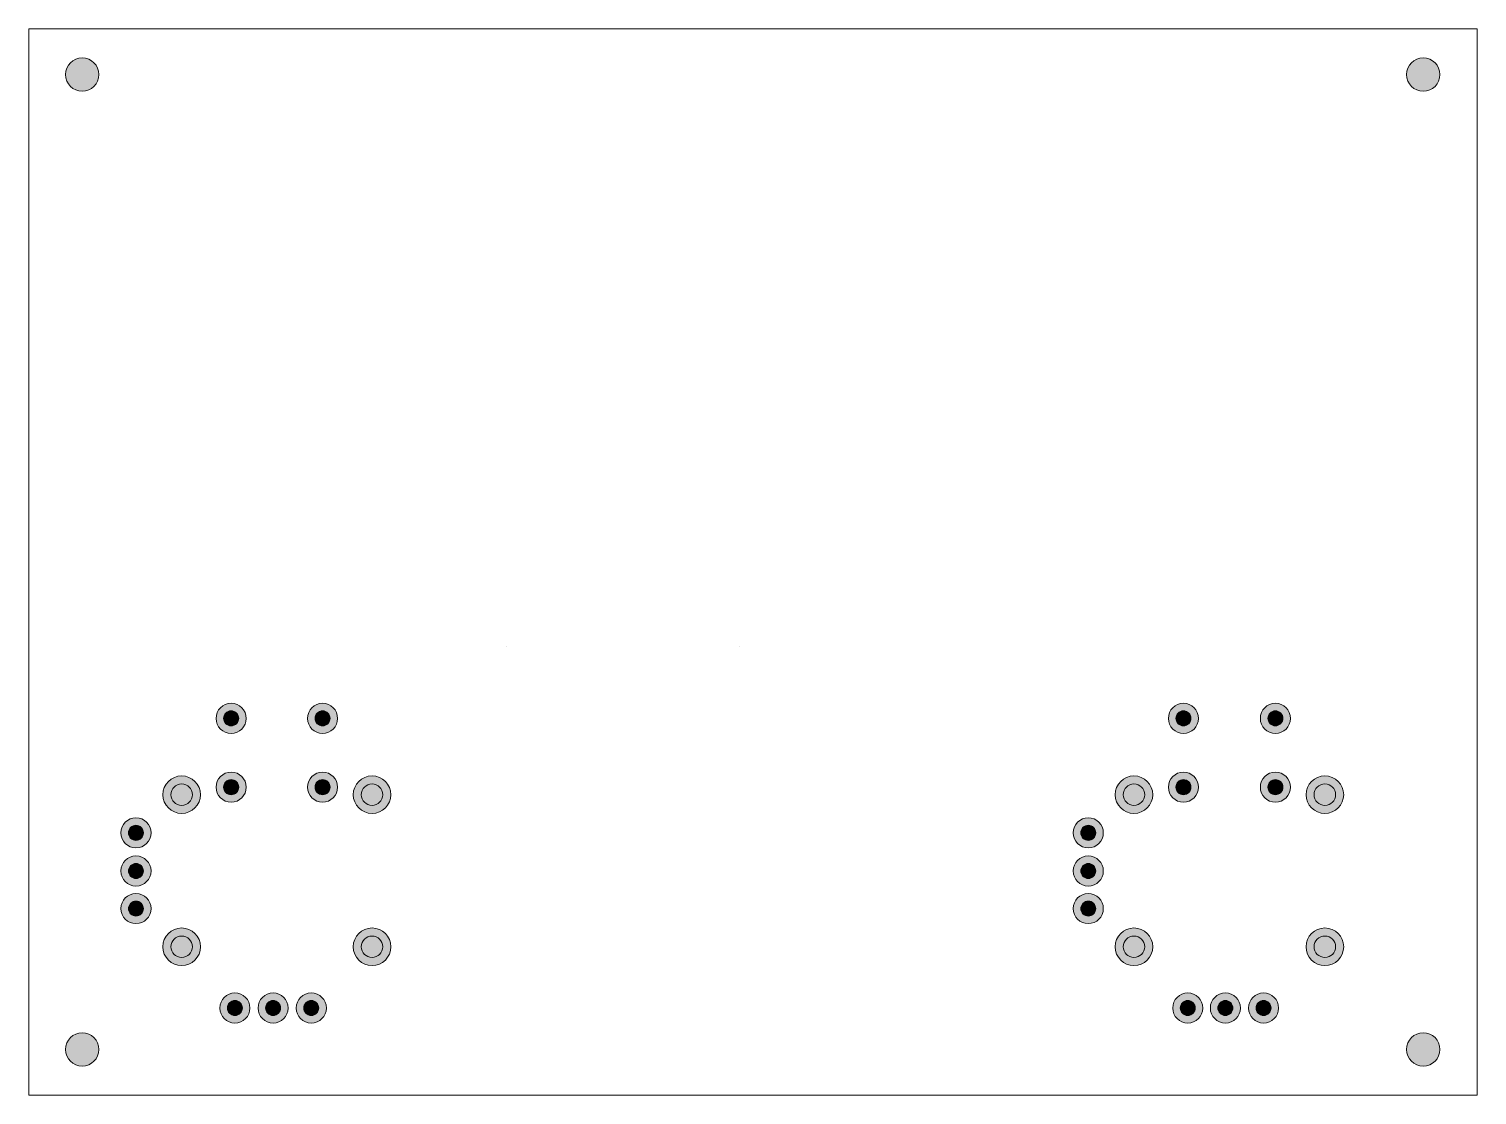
# Model space of a CAD drawing. Header units: inches. Extents: x 0 to 3.74, y 0 to 2.76.
import ezdxf

# ---------------------------------------------------------------- set-up
doc = ezdxf.new("R2010")
doc.units = ezdxf.units.IN
doc.header["$MEASUREMENT"] = 0
doc.layers.add('Layer 1', color=7, linetype='Continuous')

# ---------------------------------------------------------------- blocks, each defined once
blk = doc.blocks.new('block 3')
at = {"layer": 'Layer 1', "true_color": 0xffffff}
h = blk.add_hatch(color=7, dxfattribs=at)
h.dxf.hatch_style = 2
edge = h.paths.add_edge_path()
edge.add_spline(control_points=[(0.3944, 0.825), (0.4213, 0.825), (0.4431, 0.8032), (0.4431, 0.7764), (0.4431, 0.7495), (0.4213, 0.7278), (0.3944, 0.7278), (0.3676, 0.7278), (0.3458, 0.7495), (0.3458, 0.7764), (0.3458, 0.8032), (0.3676, 0.825), (0.3944, 0.825)], knot_values=[0, 0, 0, 0, 1, 1, 1, 2, 2, 2, 3, 3, 3, 4, 4, 4, 4], degree=3, periodic=1)
h = blk.add_hatch(color=7, dxfattribs=at)
h.dxf.hatch_style = 2
edge = h.paths.add_edge_path()
edge.add_spline(control_points=[(0.3944, 0.8042), (0.4098, 0.8042), (0.4222, 0.7917), (0.4222, 0.7764), (0.4222, 0.761), (0.4098, 0.7486), (0.3944, 0.7486), (0.3791, 0.7486), (0.3667, 0.761), (0.3667, 0.7764), (0.3667, 0.7917), (0.3791, 0.8042), (0.3944, 0.8042)], knot_values=[0, 0, 0, 0, 1, 1, 1, 2, 2, 2, 3, 3, 3, 4, 4, 4, 4], degree=3, periodic=1)
at = {"layer": 'Layer 1', "color": 7, "lineweight": 9, "true_color": 0xffffff}
for points in [[(0.3944, 0.825), (0.4213, 0.825), (0.4431, 0.8032), (0.4431, 0.7764), (0.4431, 0.7495), (0.4213, 0.7278), (0.3944, 0.7278), (0.3676, 0.7278), (0.3458, 0.7495), (0.3458, 0.7764), (0.3458, 0.8032), (0.3676, 0.825), (0.3944, 0.825)], [(0.3944, 0.8042), (0.4098, 0.8042), (0.4222, 0.7917), (0.4222, 0.7764), (0.4222, 0.761), (0.4098, 0.7486), (0.3944, 0.7486), (0.3791, 0.7486), (0.3667, 0.761), (0.3667, 0.7764), (0.3667, 0.7917), (0.3791, 0.8042), (0.3944, 0.8042)]]:
    blk.add_open_spline(points, degree=3, knots=[0, 0, 0, 0, 1, 1, 1, 2, 2, 2, 3, 3, 3, 4, 4, 4, 4], dxfattribs=at)
blk = doc.blocks.new('block 4')
at = {"layer": 'Layer 1', "true_color": 0xffffff}
h = blk.add_hatch(color=7, dxfattribs=at)
h.dxf.hatch_style = 2
edge = h.paths.add_edge_path()
edge.add_spline(control_points=[(0.8861, 0.825), (0.913, 0.825), (0.9347, 0.8032), (0.9347, 0.7764), (0.9347, 0.7495), (0.913, 0.7278), (0.8861, 0.7278), (0.8593, 0.7278), (0.8375, 0.7495), (0.8375, 0.7764), (0.8375, 0.8032), (0.8593, 0.825), (0.8861, 0.825)], knot_values=[0, 0, 0, 0, 1, 1, 1, 2, 2, 2, 3, 3, 3, 4, 4, 4, 4], degree=3, periodic=1)
h = blk.add_hatch(color=7, dxfattribs=at)
h.dxf.hatch_style = 2
edge = h.paths.add_edge_path()
edge.add_spline(control_points=[(0.8861, 0.8042), (0.9015, 0.8042), (0.9139, 0.7917), (0.9139, 0.7764), (0.9139, 0.761), (0.9015, 0.7486), (0.8861, 0.7486), (0.8708, 0.7486), (0.8583, 0.761), (0.8583, 0.7764), (0.8583, 0.7917), (0.8708, 0.8042), (0.8861, 0.8042)], knot_values=[0, 0, 0, 0, 1, 1, 1, 2, 2, 2, 3, 3, 3, 4, 4, 4, 4], degree=3, periodic=1)
at = {"layer": 'Layer 1', "color": 7, "lineweight": 9, "true_color": 0xffffff}
for points in [[(0.8861, 0.825), (0.913, 0.825), (0.9347, 0.8032), (0.9347, 0.7764), (0.9347, 0.7495), (0.913, 0.7278), (0.8861, 0.7278), (0.8593, 0.7278), (0.8375, 0.7495), (0.8375, 0.7764), (0.8375, 0.8032), (0.8593, 0.825), (0.8861, 0.825)], [(0.8861, 0.8042), (0.9015, 0.8042), (0.9139, 0.7917), (0.9139, 0.7764), (0.9139, 0.761), (0.9015, 0.7486), (0.8861, 0.7486), (0.8708, 0.7486), (0.8583, 0.761), (0.8583, 0.7764), (0.8583, 0.7917), (0.8708, 0.8042), (0.8861, 0.8042)]]:
    blk.add_open_spline(points, degree=3, knots=[0, 0, 0, 0, 1, 1, 1, 2, 2, 2, 3, 3, 3, 4, 4, 4, 4], dxfattribs=at)
blk = doc.blocks.new('block 5')
at = {"layer": 'Layer 1', "true_color": 0xffffff}
h = blk.add_hatch(color=7, dxfattribs=at)
h.dxf.hatch_style = 2
edge = h.paths.add_edge_path()
edge.add_spline(control_points=[(0.8861, 0.4319), (0.913, 0.4319), (0.9347, 0.4102), (0.9347, 0.3833), (0.9347, 0.3565), (0.913, 0.3347), (0.8861, 0.3347), (0.8593, 0.3347), (0.8375, 0.3565), (0.8375, 0.3833), (0.8375, 0.4102), (0.8593, 0.4319), (0.8861, 0.4319)], knot_values=[0, 0, 0, 0, 1, 1, 1, 2, 2, 2, 3, 3, 3, 4, 4, 4, 4], degree=3, periodic=1)
h = blk.add_hatch(color=7, dxfattribs=at)
h.dxf.hatch_style = 2
edge = h.paths.add_edge_path()
edge.add_spline(control_points=[(0.8861, 0.4111), (0.9015, 0.4111), (0.9139, 0.3987), (0.9139, 0.3833), (0.9139, 0.368), (0.9015, 0.3556), (0.8861, 0.3556), (0.8708, 0.3556), (0.8583, 0.368), (0.8583, 0.3833), (0.8583, 0.3987), (0.8708, 0.4111), (0.8861, 0.4111)], knot_values=[0, 0, 0, 0, 1, 1, 1, 2, 2, 2, 3, 3, 3, 4, 4, 4, 4], degree=3, periodic=1)
at = {"layer": 'Layer 1', "color": 7, "lineweight": 9, "true_color": 0xffffff}
for points in [[(0.8861, 0.4319), (0.913, 0.4319), (0.9347, 0.4102), (0.9347, 0.3833), (0.9347, 0.3565), (0.913, 0.3347), (0.8861, 0.3347), (0.8593, 0.3347), (0.8375, 0.3565), (0.8375, 0.3833), (0.8375, 0.4102), (0.8593, 0.4319), (0.8861, 0.4319)], [(0.8861, 0.4111), (0.9015, 0.4111), (0.9139, 0.3987), (0.9139, 0.3833), (0.9139, 0.368), (0.9015, 0.3556), (0.8861, 0.3556), (0.8708, 0.3556), (0.8583, 0.368), (0.8583, 0.3833), (0.8583, 0.3987), (0.8708, 0.4111), (0.8861, 0.4111)]]:
    blk.add_open_spline(points, degree=3, knots=[0, 0, 0, 0, 1, 1, 1, 2, 2, 2, 3, 3, 3, 4, 4, 4, 4], dxfattribs=at)
blk = doc.blocks.new('block 6')
at = {"layer": 'Layer 1', "true_color": 0xffffff}
h = blk.add_hatch(color=7, dxfattribs=at)
h.dxf.hatch_style = 2
edge = h.paths.add_edge_path()
edge.add_spline(control_points=[(0.3944, 0.4319), (0.4213, 0.4319), (0.4431, 0.4102), (0.4431, 0.3833), (0.4431, 0.3565), (0.4213, 0.3347), (0.3944, 0.3347), (0.3676, 0.3347), (0.3458, 0.3565), (0.3458, 0.3833), (0.3458, 0.4102), (0.3676, 0.4319), (0.3944, 0.4319)], knot_values=[0, 0, 0, 0, 1, 1, 1, 2, 2, 2, 3, 3, 3, 4, 4, 4, 4], degree=3, periodic=1)
h = blk.add_hatch(color=7, dxfattribs=at)
h.dxf.hatch_style = 2
edge = h.paths.add_edge_path()
edge.add_spline(control_points=[(0.3944, 0.4111), (0.4098, 0.4111), (0.4222, 0.3987), (0.4222, 0.3833), (0.4222, 0.368), (0.4098, 0.3556), (0.3944, 0.3556), (0.3791, 0.3556), (0.3667, 0.368), (0.3667, 0.3833), (0.3667, 0.3987), (0.3791, 0.4111), (0.3944, 0.4111)], knot_values=[0, 0, 0, 0, 1, 1, 1, 2, 2, 2, 3, 3, 3, 4, 4, 4, 4], degree=3, periodic=1)
at = {"layer": 'Layer 1', "color": 7, "lineweight": 9, "true_color": 0xffffff}
for points in [[(0.3944, 0.4319), (0.4213, 0.4319), (0.4431, 0.4102), (0.4431, 0.3833), (0.4431, 0.3565), (0.4213, 0.3347), (0.3944, 0.3347), (0.3676, 0.3347), (0.3458, 0.3565), (0.3458, 0.3833), (0.3458, 0.4102), (0.3676, 0.4319), (0.3944, 0.4319)], [(0.3944, 0.4111), (0.4098, 0.4111), (0.4222, 0.3987), (0.4222, 0.3833), (0.4222, 0.368), (0.4098, 0.3556), (0.3944, 0.3556), (0.3791, 0.3556), (0.3667, 0.368), (0.3667, 0.3833), (0.3667, 0.3987), (0.3791, 0.4111), (0.3944, 0.4111)]]:
    blk.add_open_spline(points, degree=3, knots=[0, 0, 0, 0, 1, 1, 1, 2, 2, 2, 3, 3, 3, 4, 4, 4, 4], dxfattribs=at)
blk = doc.blocks.new('block 7')
at = {"layer": 'Layer 1', "true_color": 0xffffff}
h = blk.add_hatch(color=7, dxfattribs=at)
h.dxf.hatch_style = 2
edge = h.paths.add_edge_path()
edge.add_spline(control_points=[(0.7292, 0.2639), (0.7506, 0.2639), (0.7681, 0.2465), (0.7681, 0.225), (0.7681, 0.2035), (0.7506, 0.1861), (0.7292, 0.1861), (0.7077, 0.1861), (0.6903, 0.2035), (0.6903, 0.225), (0.6903, 0.2465), (0.7077, 0.2639), (0.7292, 0.2639)], knot_values=[0, 0, 0, 0, 1, 1, 1, 2, 2, 2, 3, 3, 3, 4, 4, 4, 4], degree=3, periodic=1)
h = blk.add_hatch(color=7, dxfattribs=at)
h.dxf.hatch_style = 2
edge = h.paths.add_edge_path()
edge.add_spline(control_points=[(0.7292, 0.2444), (0.7399, 0.2444), (0.7486, 0.2357), (0.7486, 0.225), (0.7486, 0.2143), (0.7399, 0.2056), (0.7292, 0.2056), (0.7184, 0.2056), (0.7097, 0.2143), (0.7097, 0.225), (0.7097, 0.2357), (0.7184, 0.2444), (0.7292, 0.2444)], knot_values=[0, 0, 0, 0, 1, 1, 1, 2, 2, 2, 3, 3, 3, 4, 4, 4, 4], degree=3, periodic=1)
at = {"layer": 'Layer 1', "color": 7, "lineweight": 9, "true_color": 0xffffff}
for points in [[(0.7292, 0.2639), (0.7506, 0.2639), (0.7681, 0.2465), (0.7681, 0.225), (0.7681, 0.2035), (0.7506, 0.1861), (0.7292, 0.1861), (0.7077, 0.1861), (0.6903, 0.2035), (0.6903, 0.225), (0.6903, 0.2465), (0.7077, 0.2639), (0.7292, 0.2639)], [(0.7292, 0.2444), (0.7399, 0.2444), (0.7486, 0.2357), (0.7486, 0.225), (0.7486, 0.2143), (0.7399, 0.2056), (0.7292, 0.2056), (0.7184, 0.2056), (0.7097, 0.2143), (0.7097, 0.225), (0.7097, 0.2357), (0.7184, 0.2444), (0.7292, 0.2444)]]:
    blk.add_open_spline(points, degree=3, knots=[0, 0, 0, 0, 1, 1, 1, 2, 2, 2, 3, 3, 3, 4, 4, 4, 4], dxfattribs=at)
blk = doc.blocks.new('block 8')
at = {"layer": 'Layer 1', "true_color": 0xffffff}
h = blk.add_hatch(color=7, dxfattribs=at)
h.dxf.hatch_style = 2
edge = h.paths.add_edge_path()
edge.add_spline(control_points=[(0.6306, 0.2639), (0.652, 0.2639), (0.6694, 0.2465), (0.6694, 0.225), (0.6694, 0.2035), (0.652, 0.1861), (0.6306, 0.1861), (0.6091, 0.1861), (0.5917, 0.2035), (0.5917, 0.225), (0.5917, 0.2465), (0.6091, 0.2639), (0.6306, 0.2639)], knot_values=[0, 0, 0, 0, 1, 1, 1, 2, 2, 2, 3, 3, 3, 4, 4, 4, 4], degree=3, periodic=1)
h = blk.add_hatch(color=7, dxfattribs=at)
h.dxf.hatch_style = 2
edge = h.paths.add_edge_path()
edge.add_spline(control_points=[(0.6306, 0.2444), (0.6413, 0.2444), (0.65, 0.2357), (0.65, 0.225), (0.65, 0.2143), (0.6413, 0.2056), (0.6306, 0.2056), (0.6198, 0.2056), (0.6111, 0.2143), (0.6111, 0.225), (0.6111, 0.2357), (0.6198, 0.2444), (0.6306, 0.2444)], knot_values=[0, 0, 0, 0, 1, 1, 1, 2, 2, 2, 3, 3, 3, 4, 4, 4, 4], degree=3, periodic=1)
at = {"layer": 'Layer 1', "color": 7, "lineweight": 9, "true_color": 0xffffff}
for points in [[(0.6306, 0.2639), (0.652, 0.2639), (0.6694, 0.2465), (0.6694, 0.225), (0.6694, 0.2035), (0.652, 0.1861), (0.6306, 0.1861), (0.6091, 0.1861), (0.5917, 0.2035), (0.5917, 0.225), (0.5917, 0.2465), (0.6091, 0.2639), (0.6306, 0.2639)], [(0.6306, 0.2444), (0.6413, 0.2444), (0.65, 0.2357), (0.65, 0.225), (0.65, 0.2143), (0.6413, 0.2056), (0.6306, 0.2056), (0.6198, 0.2056), (0.6111, 0.2143), (0.6111, 0.225), (0.6111, 0.2357), (0.6198, 0.2444), (0.6306, 0.2444)]]:
    blk.add_open_spline(points, degree=3, knots=[0, 0, 0, 0, 1, 1, 1, 2, 2, 2, 3, 3, 3, 4, 4, 4, 4], dxfattribs=at)
blk = doc.blocks.new('block 9')
at = {"layer": 'Layer 1', "true_color": 0xffffff}
h = blk.add_hatch(color=7, dxfattribs=at)
h.dxf.hatch_style = 2
edge = h.paths.add_edge_path()
edge.add_spline(control_points=[(0.5319, 0.2639), (0.5534, 0.2639), (0.5708, 0.2465), (0.5708, 0.225), (0.5708, 0.2035), (0.5534, 0.1861), (0.5319, 0.1861), (0.5105, 0.1861), (0.4931, 0.2035), (0.4931, 0.225), (0.4931, 0.2465), (0.5105, 0.2639), (0.5319, 0.2639)], knot_values=[0, 0, 0, 0, 1, 1, 1, 2, 2, 2, 3, 3, 3, 4, 4, 4, 4], degree=3, periodic=1)
h = blk.add_hatch(color=7, dxfattribs=at)
h.dxf.hatch_style = 2
edge = h.paths.add_edge_path()
edge.add_spline(control_points=[(0.5319, 0.2444), (0.5427, 0.2444), (0.5514, 0.2357), (0.5514, 0.225), (0.5514, 0.2143), (0.5427, 0.2056), (0.5319, 0.2056), (0.5212, 0.2056), (0.5125, 0.2143), (0.5125, 0.225), (0.5125, 0.2357), (0.5212, 0.2444), (0.5319, 0.2444)], knot_values=[0, 0, 0, 0, 1, 1, 1, 2, 2, 2, 3, 3, 3, 4, 4, 4, 4], degree=3, periodic=1)
at = {"layer": 'Layer 1', "color": 7, "lineweight": 9, "true_color": 0xffffff}
for points in [[(0.5319, 0.2639), (0.5534, 0.2639), (0.5708, 0.2465), (0.5708, 0.225), (0.5708, 0.2035), (0.5534, 0.1861), (0.5319, 0.1861), (0.5105, 0.1861), (0.4931, 0.2035), (0.4931, 0.225), (0.4931, 0.2465), (0.5105, 0.2639), (0.5319, 0.2639)], [(0.5319, 0.2444), (0.5427, 0.2444), (0.5514, 0.2357), (0.5514, 0.225), (0.5514, 0.2143), (0.5427, 0.2056), (0.5319, 0.2056), (0.5212, 0.2056), (0.5125, 0.2143), (0.5125, 0.225), (0.5125, 0.2357), (0.5212, 0.2444), (0.5319, 0.2444)]]:
    blk.add_open_spline(points, degree=3, knots=[0, 0, 0, 0, 1, 1, 1, 2, 2, 2, 3, 3, 3, 4, 4, 4, 4], dxfattribs=at)
blk = doc.blocks.new('block 10')
at = {"layer": 'Layer 1', "true_color": 0xffffff}
h = blk.add_hatch(color=7, dxfattribs=at)
h.dxf.hatch_style = 2
edge = h.paths.add_edge_path()
edge.add_spline(control_points=[(0.2764, 0.6181), (0.2979, 0.6181), (0.3153, 0.6006), (0.3153, 0.5792), (0.3153, 0.5577), (0.2979, 0.5403), (0.2764, 0.5403), (0.2549, 0.5403), (0.2375, 0.5577), (0.2375, 0.5792), (0.2375, 0.6006), (0.2549, 0.6181), (0.2764, 0.6181)], knot_values=[0, 0, 0, 0, 1, 1, 1, 2, 2, 2, 3, 3, 3, 4, 4, 4, 4], degree=3, periodic=1)
h = blk.add_hatch(color=7, dxfattribs=at)
h.dxf.hatch_style = 2
edge = h.paths.add_edge_path()
edge.add_spline(control_points=[(0.2764, 0.5986), (0.2871, 0.5986), (0.2958, 0.5899), (0.2958, 0.5792), (0.2958, 0.5684), (0.2871, 0.5597), (0.2764, 0.5597), (0.2657, 0.5597), (0.2569, 0.5684), (0.2569, 0.5792), (0.2569, 0.5899), (0.2657, 0.5986), (0.2764, 0.5986)], knot_values=[0, 0, 0, 0, 1, 1, 1, 2, 2, 2, 3, 3, 3, 4, 4, 4, 4], degree=3, periodic=1)
at = {"layer": 'Layer 1', "color": 7, "lineweight": 9, "true_color": 0xffffff}
for points in [[(0.2764, 0.6181), (0.2979, 0.6181), (0.3153, 0.6006), (0.3153, 0.5792), (0.3153, 0.5577), (0.2979, 0.5403), (0.2764, 0.5403), (0.2549, 0.5403), (0.2375, 0.5577), (0.2375, 0.5792), (0.2375, 0.6006), (0.2549, 0.6181), (0.2764, 0.6181)], [(0.2764, 0.5986), (0.2871, 0.5986), (0.2958, 0.5899), (0.2958, 0.5792), (0.2958, 0.5684), (0.2871, 0.5597), (0.2764, 0.5597), (0.2657, 0.5597), (0.2569, 0.5684), (0.2569, 0.5792), (0.2569, 0.5899), (0.2657, 0.5986), (0.2764, 0.5986)]]:
    blk.add_open_spline(points, degree=3, knots=[0, 0, 0, 0, 1, 1, 1, 2, 2, 2, 3, 3, 3, 4, 4, 4, 4], dxfattribs=at)
blk = doc.blocks.new('block 11')
at = {"layer": 'Layer 1', "true_color": 0xffffff}
h = blk.add_hatch(color=7, dxfattribs=at)
h.dxf.hatch_style = 2
edge = h.paths.add_edge_path()
edge.add_spline(control_points=[(0.2764, 0.5208), (0.2979, 0.5208), (0.3153, 0.5034), (0.3153, 0.4819), (0.3153, 0.4605), (0.2979, 0.4431), (0.2764, 0.4431), (0.2549, 0.4431), (0.2375, 0.4605), (0.2375, 0.4819), (0.2375, 0.5034), (0.2549, 0.5208), (0.2764, 0.5208)], knot_values=[0, 0, 0, 0, 1, 1, 1, 2, 2, 2, 3, 3, 3, 4, 4, 4, 4], degree=3, periodic=1)
h = blk.add_hatch(color=7, dxfattribs=at)
h.dxf.hatch_style = 2
edge = h.paths.add_edge_path()
edge.add_spline(control_points=[(0.2764, 0.5014), (0.2871, 0.5014), (0.2958, 0.4927), (0.2958, 0.4819), (0.2958, 0.4712), (0.2871, 0.4625), (0.2764, 0.4625), (0.2657, 0.4625), (0.2569, 0.4712), (0.2569, 0.4819), (0.2569, 0.4927), (0.2657, 0.5014), (0.2764, 0.5014)], knot_values=[0, 0, 0, 0, 1, 1, 1, 2, 2, 2, 3, 3, 3, 4, 4, 4, 4], degree=3, periodic=1)
at = {"layer": 'Layer 1', "color": 7, "lineweight": 9, "true_color": 0xffffff}
for points in [[(0.2764, 0.5208), (0.2979, 0.5208), (0.3153, 0.5034), (0.3153, 0.4819), (0.3153, 0.4605), (0.2979, 0.4431), (0.2764, 0.4431), (0.2549, 0.4431), (0.2375, 0.4605), (0.2375, 0.4819), (0.2375, 0.5034), (0.2549, 0.5208), (0.2764, 0.5208)], [(0.2764, 0.5014), (0.2871, 0.5014), (0.2958, 0.4927), (0.2958, 0.4819), (0.2958, 0.4712), (0.2871, 0.4625), (0.2764, 0.4625), (0.2657, 0.4625), (0.2569, 0.4712), (0.2569, 0.4819), (0.2569, 0.4927), (0.2657, 0.5014), (0.2764, 0.5014)]]:
    blk.add_open_spline(points, degree=3, knots=[0, 0, 0, 0, 1, 1, 1, 2, 2, 2, 3, 3, 3, 4, 4, 4, 4], dxfattribs=at)
blk = doc.blocks.new('block 12')
at = {"layer": 'Layer 1', "true_color": 0xffffff}
h = blk.add_hatch(color=7, dxfattribs=at)
h.dxf.hatch_style = 2
edge = h.paths.add_edge_path()
edge.add_spline(control_points=[(0.2764, 0.7167), (0.2979, 0.7167), (0.3153, 0.6993), (0.3153, 0.6778), (0.3153, 0.6563), (0.2979, 0.6389), (0.2764, 0.6389), (0.2549, 0.6389), (0.2375, 0.6563), (0.2375, 0.6778), (0.2375, 0.6993), (0.2549, 0.7167), (0.2764, 0.7167)], knot_values=[0, 0, 0, 0, 1, 1, 1, 2, 2, 2, 3, 3, 3, 4, 4, 4, 4], degree=3, periodic=1)
h = blk.add_hatch(color=7, dxfattribs=at)
h.dxf.hatch_style = 2
edge = h.paths.add_edge_path()
edge.add_spline(control_points=[(0.2764, 0.6972), (0.2871, 0.6972), (0.2958, 0.6885), (0.2958, 0.6778), (0.2958, 0.667), (0.2871, 0.6583), (0.2764, 0.6583), (0.2657, 0.6583), (0.2569, 0.667), (0.2569, 0.6778), (0.2569, 0.6885), (0.2657, 0.6972), (0.2764, 0.6972)], knot_values=[0, 0, 0, 0, 1, 1, 1, 2, 2, 2, 3, 3, 3, 4, 4, 4, 4], degree=3, periodic=1)
at = {"layer": 'Layer 1', "color": 7, "lineweight": 9, "true_color": 0xffffff}
for points in [[(0.2764, 0.7167), (0.2979, 0.7167), (0.3153, 0.6993), (0.3153, 0.6778), (0.3153, 0.6563), (0.2979, 0.6389), (0.2764, 0.6389), (0.2549, 0.6389), (0.2375, 0.6563), (0.2375, 0.6778), (0.2375, 0.6993), (0.2549, 0.7167), (0.2764, 0.7167)], [(0.2764, 0.6972), (0.2871, 0.6972), (0.2958, 0.6885), (0.2958, 0.6778), (0.2958, 0.667), (0.2871, 0.6583), (0.2764, 0.6583), (0.2657, 0.6583), (0.2569, 0.667), (0.2569, 0.6778), (0.2569, 0.6885), (0.2657, 0.6972), (0.2764, 0.6972)]]:
    blk.add_open_spline(points, degree=3, knots=[0, 0, 0, 0, 1, 1, 1, 2, 2, 2, 3, 3, 3, 4, 4, 4, 4], dxfattribs=at)
blk = doc.blocks.new('block 13')
at = {"layer": 'Layer 1', "true_color": 0xffffff}
h = blk.add_hatch(color=7, dxfattribs=at)
h.dxf.hatch_style = 2
edge = h.paths.add_edge_path()
edge.add_spline(control_points=[(0.7583, 0.8347), (0.7798, 0.8347), (0.7972, 0.8173), (0.7972, 0.7958), (0.7972, 0.7744), (0.7798, 0.7569), (0.7583, 0.7569), (0.7369, 0.7569), (0.7194, 0.7744), (0.7194, 0.7958), (0.7194, 0.8173), (0.7369, 0.8347), (0.7583, 0.8347)], knot_values=[0, 0, 0, 0, 1, 1, 1, 2, 2, 2, 3, 3, 3, 4, 4, 4, 4], degree=3, periodic=1)
h = blk.add_hatch(color=7, dxfattribs=at)
h.dxf.hatch_style = 2
edge = h.paths.add_edge_path()
edge.add_spline(control_points=[(0.7583, 0.8153), (0.7691, 0.8153), (0.7778, 0.8066), (0.7778, 0.7958), (0.7778, 0.7851), (0.7691, 0.7764), (0.7583, 0.7764), (0.7476, 0.7764), (0.7389, 0.7851), (0.7389, 0.7958), (0.7389, 0.8066), (0.7476, 0.8153), (0.7583, 0.8153)], knot_values=[0, 0, 0, 0, 1, 1, 1, 2, 2, 2, 3, 3, 3, 4, 4, 4, 4], degree=3, periodic=1)
at = {"layer": 'Layer 1', "color": 7, "lineweight": 9, "true_color": 0xffffff}
for points in [[(0.7583, 0.8347), (0.7798, 0.8347), (0.7972, 0.8173), (0.7972, 0.7958), (0.7972, 0.7744), (0.7798, 0.7569), (0.7583, 0.7569), (0.7369, 0.7569), (0.7194, 0.7744), (0.7194, 0.7958), (0.7194, 0.8173), (0.7369, 0.8347), (0.7583, 0.8347)], [(0.7583, 0.8153), (0.7691, 0.8153), (0.7778, 0.8066), (0.7778, 0.7958), (0.7778, 0.7851), (0.7691, 0.7764), (0.7583, 0.7764), (0.7476, 0.7764), (0.7389, 0.7851), (0.7389, 0.7958), (0.7389, 0.8066), (0.7476, 0.8153), (0.7583, 0.8153)]]:
    blk.add_open_spline(points, degree=3, knots=[0, 0, 0, 0, 1, 1, 1, 2, 2, 2, 3, 3, 3, 4, 4, 4, 4], dxfattribs=at)
blk = doc.blocks.new('block 14')
at = {"layer": 'Layer 1', "true_color": 0xffffff}
h = blk.add_hatch(color=7, dxfattribs=at)
h.dxf.hatch_style = 2
edge = h.paths.add_edge_path()
edge.add_spline(control_points=[(0.5222, 0.8347), (0.5437, 0.8347), (0.5611, 0.8173), (0.5611, 0.7958), (0.5611, 0.7744), (0.5437, 0.7569), (0.5222, 0.7569), (0.5007, 0.7569), (0.4833, 0.7744), (0.4833, 0.7958), (0.4833, 0.8173), (0.5007, 0.8347), (0.5222, 0.8347)], knot_values=[0, 0, 0, 0, 1, 1, 1, 2, 2, 2, 3, 3, 3, 4, 4, 4, 4], degree=3, periodic=1)
h = blk.add_hatch(color=7, dxfattribs=at)
h.dxf.hatch_style = 2
edge = h.paths.add_edge_path()
edge.add_spline(control_points=[(0.5222, 0.8153), (0.533, 0.8153), (0.5417, 0.8066), (0.5417, 0.7958), (0.5417, 0.7851), (0.533, 0.7764), (0.5222, 0.7764), (0.5115, 0.7764), (0.5028, 0.7851), (0.5028, 0.7958), (0.5028, 0.8066), (0.5115, 0.8153), (0.5222, 0.8153)], knot_values=[0, 0, 0, 0, 1, 1, 1, 2, 2, 2, 3, 3, 3, 4, 4, 4, 4], degree=3, periodic=1)
at = {"layer": 'Layer 1', "color": 7, "lineweight": 9, "true_color": 0xffffff}
for points in [[(0.5222, 0.8347), (0.5437, 0.8347), (0.5611, 0.8173), (0.5611, 0.7958), (0.5611, 0.7744), (0.5437, 0.7569), (0.5222, 0.7569), (0.5007, 0.7569), (0.4833, 0.7744), (0.4833, 0.7958), (0.4833, 0.8173), (0.5007, 0.8347), (0.5222, 0.8347)], [(0.5222, 0.8153), (0.533, 0.8153), (0.5417, 0.8066), (0.5417, 0.7958), (0.5417, 0.7851), (0.533, 0.7764), (0.5222, 0.7764), (0.5115, 0.7764), (0.5028, 0.7851), (0.5028, 0.7958), (0.5028, 0.8066), (0.5115, 0.8153), (0.5222, 0.8153)]]:
    blk.add_open_spline(points, degree=3, knots=[0, 0, 0, 0, 1, 1, 1, 2, 2, 2, 3, 3, 3, 4, 4, 4, 4], dxfattribs=at)
blk = doc.blocks.new('block 15')
at = {"layer": 'Layer 1', "true_color": 0xffffff}
h = blk.add_hatch(color=7, dxfattribs=at)
h.dxf.hatch_style = 2
edge = h.paths.add_edge_path()
edge.add_spline(control_points=[(0.5222, 1.0125), (0.5437, 1.0125), (0.5611, 0.9951), (0.5611, 0.9736), (0.5611, 0.9521), (0.5437, 0.9347), (0.5222, 0.9347), (0.5007, 0.9347), (0.4833, 0.9521), (0.4833, 0.9736), (0.4833, 0.9951), (0.5007, 1.0125), (0.5222, 1.0125)], knot_values=[0, 0, 0, 0, 1, 1, 1, 2, 2, 2, 3, 3, 3, 4, 4, 4, 4], degree=3, periodic=1)
h = blk.add_hatch(color=7, dxfattribs=at)
h.dxf.hatch_style = 2
edge = h.paths.add_edge_path()
edge.add_spline(control_points=[(0.5222, 0.9931), (0.533, 0.9931), (0.5417, 0.9843), (0.5417, 0.9736), (0.5417, 0.9629), (0.533, 0.9542), (0.5222, 0.9542), (0.5115, 0.9542), (0.5028, 0.9629), (0.5028, 0.9736), (0.5028, 0.9843), (0.5115, 0.9931), (0.5222, 0.9931)], knot_values=[0, 0, 0, 0, 1, 1, 1, 2, 2, 2, 3, 3, 3, 4, 4, 4, 4], degree=3, periodic=1)
at = {"layer": 'Layer 1', "color": 7, "lineweight": 9, "true_color": 0xffffff}
for points in [[(0.5222, 1.0125), (0.5437, 1.0125), (0.5611, 0.9951), (0.5611, 0.9736), (0.5611, 0.9521), (0.5437, 0.9347), (0.5222, 0.9347), (0.5007, 0.9347), (0.4833, 0.9521), (0.4833, 0.9736), (0.4833, 0.9951), (0.5007, 1.0125), (0.5222, 1.0125)], [(0.5222, 0.9931), (0.533, 0.9931), (0.5417, 0.9843), (0.5417, 0.9736), (0.5417, 0.9629), (0.533, 0.9542), (0.5222, 0.9542), (0.5115, 0.9542), (0.5028, 0.9629), (0.5028, 0.9736), (0.5028, 0.9843), (0.5115, 0.9931), (0.5222, 0.9931)]]:
    blk.add_open_spline(points, degree=3, knots=[0, 0, 0, 0, 1, 1, 1, 2, 2, 2, 3, 3, 3, 4, 4, 4, 4], dxfattribs=at)
blk = doc.blocks.new('block 16')
at = {"layer": 'Layer 1', "true_color": 0xffffff}
h = blk.add_hatch(color=7, dxfattribs=at)
h.dxf.hatch_style = 2
edge = h.paths.add_edge_path()
edge.add_spline(control_points=[(0.7583, 1.0125), (0.7798, 1.0125), (0.7972, 0.9951), (0.7972, 0.9736), (0.7972, 0.9521), (0.7798, 0.9347), (0.7583, 0.9347), (0.7369, 0.9347), (0.7194, 0.9521), (0.7194, 0.9736), (0.7194, 0.9951), (0.7369, 1.0125), (0.7583, 1.0125)], knot_values=[0, 0, 0, 0, 1, 1, 1, 2, 2, 2, 3, 3, 3, 4, 4, 4, 4], degree=3, periodic=1)
h = blk.add_hatch(color=7, dxfattribs=at)
h.dxf.hatch_style = 2
edge = h.paths.add_edge_path()
edge.add_spline(control_points=[(0.7583, 0.9931), (0.7691, 0.9931), (0.7778, 0.9843), (0.7778, 0.9736), (0.7778, 0.9629), (0.7691, 0.9542), (0.7583, 0.9542), (0.7476, 0.9542), (0.7389, 0.9629), (0.7389, 0.9736), (0.7389, 0.9843), (0.7476, 0.9931), (0.7583, 0.9931)], knot_values=[0, 0, 0, 0, 1, 1, 1, 2, 2, 2, 3, 3, 3, 4, 4, 4, 4], degree=3, periodic=1)
at = {"layer": 'Layer 1', "color": 7, "lineweight": 9, "true_color": 0xffffff}
for points in [[(0.7583, 1.0125), (0.7798, 1.0125), (0.7972, 0.9951), (0.7972, 0.9736), (0.7972, 0.9521), (0.7798, 0.9347), (0.7583, 0.9347), (0.7369, 0.9347), (0.7194, 0.9521), (0.7194, 0.9736), (0.7194, 0.9951), (0.7369, 1.0125), (0.7583, 1.0125)], [(0.7583, 0.9931), (0.7691, 0.9931), (0.7778, 0.9843), (0.7778, 0.9736), (0.7778, 0.9629), (0.7691, 0.9542), (0.7583, 0.9542), (0.7476, 0.9542), (0.7389, 0.9629), (0.7389, 0.9736), (0.7389, 0.9843), (0.7476, 0.9931), (0.7583, 0.9931)]]:
    blk.add_open_spline(points, degree=3, knots=[0, 0, 0, 0, 1, 1, 1, 2, 2, 2, 3, 3, 3, 4, 4, 4, 4], dxfattribs=at)
blk = doc.blocks.new('block 17')
at = {"layer": 'Layer 1', "true_color": 0xffffff}
h = blk.add_hatch(color=7, dxfattribs=at)
h.dxf.hatch_style = 2
edge = h.paths.add_edge_path()
edge.add_spline(control_points=[(2.8542, 0.825), (2.881, 0.825), (2.9028, 0.8032), (2.9028, 0.7764), (2.9028, 0.7495), (2.881, 0.7278), (2.8542, 0.7278), (2.8273, 0.7278), (2.8056, 0.7495), (2.8056, 0.7764), (2.8056, 0.8032), (2.8273, 0.825), (2.8542, 0.825)], knot_values=[0, 0, 0, 0, 1, 1, 1, 2, 2, 2, 3, 3, 3, 4, 4, 4, 4], degree=3, periodic=1)
h = blk.add_hatch(color=7, dxfattribs=at)
h.dxf.hatch_style = 2
edge = h.paths.add_edge_path()
edge.add_spline(control_points=[(2.8542, 0.8042), (2.8695, 0.8042), (2.8819, 0.7917), (2.8819, 0.7764), (2.8819, 0.761), (2.8695, 0.7486), (2.8542, 0.7486), (2.8388, 0.7486), (2.8264, 0.761), (2.8264, 0.7764), (2.8264, 0.7917), (2.8388, 0.8042), (2.8542, 0.8042)], knot_values=[0, 0, 0, 0, 1, 1, 1, 2, 2, 2, 3, 3, 3, 4, 4, 4, 4], degree=3, periodic=1)
at = {"layer": 'Layer 1', "color": 7, "lineweight": 9, "true_color": 0xffffff}
for points in [[(2.8542, 0.825), (2.881, 0.825), (2.9028, 0.8032), (2.9028, 0.7764), (2.9028, 0.7495), (2.881, 0.7278), (2.8542, 0.7278), (2.8273, 0.7278), (2.8056, 0.7495), (2.8056, 0.7764), (2.8056, 0.8032), (2.8273, 0.825), (2.8542, 0.825)], [(2.8542, 0.8042), (2.8695, 0.8042), (2.8819, 0.7917), (2.8819, 0.7764), (2.8819, 0.761), (2.8695, 0.7486), (2.8542, 0.7486), (2.8388, 0.7486), (2.8264, 0.761), (2.8264, 0.7764), (2.8264, 0.7917), (2.8388, 0.8042), (2.8542, 0.8042)]]:
    blk.add_open_spline(points, degree=3, knots=[0, 0, 0, 0, 1, 1, 1, 2, 2, 2, 3, 3, 3, 4, 4, 4, 4], dxfattribs=at)
blk = doc.blocks.new('block 18')
at = {"layer": 'Layer 1', "true_color": 0xffffff}
h = blk.add_hatch(color=7, dxfattribs=at)
h.dxf.hatch_style = 2
edge = h.paths.add_edge_path()
edge.add_spline(control_points=[(3.3472, 0.825), (3.3741, 0.825), (3.3958, 0.8032), (3.3958, 0.7764), (3.3958, 0.7495), (3.3741, 0.7278), (3.3472, 0.7278), (3.3204, 0.7278), (3.2986, 0.7495), (3.2986, 0.7764), (3.2986, 0.8032), (3.3204, 0.825), (3.3472, 0.825)], knot_values=[0, 0, 0, 0, 1, 1, 1, 2, 2, 2, 3, 3, 3, 4, 4, 4, 4], degree=3, periodic=1)
h = blk.add_hatch(color=7, dxfattribs=at)
h.dxf.hatch_style = 2
edge = h.paths.add_edge_path()
edge.add_spline(control_points=[(3.3472, 0.8042), (3.3626, 0.8042), (3.375, 0.7917), (3.375, 0.7764), (3.375, 0.761), (3.3626, 0.7486), (3.3472, 0.7486), (3.3319, 0.7486), (3.3194, 0.761), (3.3194, 0.7764), (3.3194, 0.7917), (3.3319, 0.8042), (3.3472, 0.8042)], knot_values=[0, 0, 0, 0, 1, 1, 1, 2, 2, 2, 3, 3, 3, 4, 4, 4, 4], degree=3, periodic=1)
at = {"layer": 'Layer 1', "color": 7, "lineweight": 9, "true_color": 0xffffff}
for points in [[(3.3472, 0.825), (3.3741, 0.825), (3.3958, 0.8032), (3.3958, 0.7764), (3.3958, 0.7495), (3.3741, 0.7278), (3.3472, 0.7278), (3.3204, 0.7278), (3.2986, 0.7495), (3.2986, 0.7764), (3.2986, 0.8032), (3.3204, 0.825), (3.3472, 0.825)], [(3.3472, 0.8042), (3.3626, 0.8042), (3.375, 0.7917), (3.375, 0.7764), (3.375, 0.761), (3.3626, 0.7486), (3.3472, 0.7486), (3.3319, 0.7486), (3.3194, 0.761), (3.3194, 0.7764), (3.3194, 0.7917), (3.3319, 0.8042), (3.3472, 0.8042)]]:
    blk.add_open_spline(points, degree=3, knots=[0, 0, 0, 0, 1, 1, 1, 2, 2, 2, 3, 3, 3, 4, 4, 4, 4], dxfattribs=at)
blk = doc.blocks.new('block 19')
at = {"layer": 'Layer 1', "true_color": 0xffffff}
h = blk.add_hatch(color=7, dxfattribs=at)
h.dxf.hatch_style = 2
edge = h.paths.add_edge_path()
edge.add_spline(control_points=[(3.3472, 0.4319), (3.3741, 0.4319), (3.3958, 0.4102), (3.3958, 0.3833), (3.3958, 0.3565), (3.3741, 0.3347), (3.3472, 0.3347), (3.3204, 0.3347), (3.2986, 0.3565), (3.2986, 0.3833), (3.2986, 0.4102), (3.3204, 0.4319), (3.3472, 0.4319)], knot_values=[0, 0, 0, 0, 1, 1, 1, 2, 2, 2, 3, 3, 3, 4, 4, 4, 4], degree=3, periodic=1)
h = blk.add_hatch(color=7, dxfattribs=at)
h.dxf.hatch_style = 2
edge = h.paths.add_edge_path()
edge.add_spline(control_points=[(3.3472, 0.4111), (3.3626, 0.4111), (3.375, 0.3987), (3.375, 0.3833), (3.375, 0.368), (3.3626, 0.3556), (3.3472, 0.3556), (3.3319, 0.3556), (3.3194, 0.368), (3.3194, 0.3833), (3.3194, 0.3987), (3.3319, 0.4111), (3.3472, 0.4111)], knot_values=[0, 0, 0, 0, 1, 1, 1, 2, 2, 2, 3, 3, 3, 4, 4, 4, 4], degree=3, periodic=1)
at = {"layer": 'Layer 1', "color": 7, "lineweight": 9, "true_color": 0xffffff}
for points in [[(3.3472, 0.4319), (3.3741, 0.4319), (3.3958, 0.4102), (3.3958, 0.3833), (3.3958, 0.3565), (3.3741, 0.3347), (3.3472, 0.3347), (3.3204, 0.3347), (3.2986, 0.3565), (3.2986, 0.3833), (3.2986, 0.4102), (3.3204, 0.4319), (3.3472, 0.4319)], [(3.3472, 0.4111), (3.3626, 0.4111), (3.375, 0.3987), (3.375, 0.3833), (3.375, 0.368), (3.3626, 0.3556), (3.3472, 0.3556), (3.3319, 0.3556), (3.3194, 0.368), (3.3194, 0.3833), (3.3194, 0.3987), (3.3319, 0.4111), (3.3472, 0.4111)]]:
    blk.add_open_spline(points, degree=3, knots=[0, 0, 0, 0, 1, 1, 1, 2, 2, 2, 3, 3, 3, 4, 4, 4, 4], dxfattribs=at)
blk = doc.blocks.new('block 20')
at = {"layer": 'Layer 1', "true_color": 0xffffff}
h = blk.add_hatch(color=7, dxfattribs=at)
h.dxf.hatch_style = 2
edge = h.paths.add_edge_path()
edge.add_spline(control_points=[(2.8542, 0.4319), (2.881, 0.4319), (2.9028, 0.4102), (2.9028, 0.3833), (2.9028, 0.3565), (2.881, 0.3347), (2.8542, 0.3347), (2.8273, 0.3347), (2.8056, 0.3565), (2.8056, 0.3833), (2.8056, 0.4102), (2.8273, 0.4319), (2.8542, 0.4319)], knot_values=[0, 0, 0, 0, 1, 1, 1, 2, 2, 2, 3, 3, 3, 4, 4, 4, 4], degree=3, periodic=1)
h = blk.add_hatch(color=7, dxfattribs=at)
h.dxf.hatch_style = 2
edge = h.paths.add_edge_path()
edge.add_spline(control_points=[(2.8542, 0.4111), (2.8695, 0.4111), (2.8819, 0.3987), (2.8819, 0.3833), (2.8819, 0.368), (2.8695, 0.3556), (2.8542, 0.3556), (2.8388, 0.3556), (2.8264, 0.368), (2.8264, 0.3833), (2.8264, 0.3987), (2.8388, 0.4111), (2.8542, 0.4111)], knot_values=[0, 0, 0, 0, 1, 1, 1, 2, 2, 2, 3, 3, 3, 4, 4, 4, 4], degree=3, periodic=1)
at = {"layer": 'Layer 1', "color": 7, "lineweight": 9, "true_color": 0xffffff}
for points in [[(2.8542, 0.4319), (2.881, 0.4319), (2.9028, 0.4102), (2.9028, 0.3833), (2.9028, 0.3565), (2.881, 0.3347), (2.8542, 0.3347), (2.8273, 0.3347), (2.8056, 0.3565), (2.8056, 0.3833), (2.8056, 0.4102), (2.8273, 0.4319), (2.8542, 0.4319)], [(2.8542, 0.4111), (2.8695, 0.4111), (2.8819, 0.3987), (2.8819, 0.3833), (2.8819, 0.368), (2.8695, 0.3556), (2.8542, 0.3556), (2.8388, 0.3556), (2.8264, 0.368), (2.8264, 0.3833), (2.8264, 0.3987), (2.8388, 0.4111), (2.8542, 0.4111)]]:
    blk.add_open_spline(points, degree=3, knots=[0, 0, 0, 0, 1, 1, 1, 2, 2, 2, 3, 3, 3, 4, 4, 4, 4], dxfattribs=at)
blk = doc.blocks.new('block 21')
at = {"layer": 'Layer 1', "true_color": 0xffffff}
h = blk.add_hatch(color=7, dxfattribs=at)
h.dxf.hatch_style = 2
edge = h.paths.add_edge_path()
edge.add_spline(control_points=[(3.1889, 0.2639), (3.2104, 0.2639), (3.2278, 0.2465), (3.2278, 0.225), (3.2278, 0.2035), (3.2104, 0.1861), (3.1889, 0.1861), (3.1674, 0.1861), (3.15, 0.2035), (3.15, 0.225), (3.15, 0.2465), (3.1674, 0.2639), (3.1889, 0.2639)], knot_values=[0, 0, 0, 0, 1, 1, 1, 2, 2, 2, 3, 3, 3, 4, 4, 4, 4], degree=3, periodic=1)
h = blk.add_hatch(color=7, dxfattribs=at)
h.dxf.hatch_style = 2
edge = h.paths.add_edge_path()
edge.add_spline(control_points=[(3.1889, 0.2444), (3.1996, 0.2444), (3.2083, 0.2357), (3.2083, 0.225), (3.2083, 0.2143), (3.1996, 0.2056), (3.1889, 0.2056), (3.1782, 0.2056), (3.1694, 0.2143), (3.1694, 0.225), (3.1694, 0.2357), (3.1782, 0.2444), (3.1889, 0.2444)], knot_values=[0, 0, 0, 0, 1, 1, 1, 2, 2, 2, 3, 3, 3, 4, 4, 4, 4], degree=3, periodic=1)
at = {"layer": 'Layer 1', "color": 7, "lineweight": 9, "true_color": 0xffffff}
for points in [[(3.1889, 0.2639), (3.2104, 0.2639), (3.2278, 0.2465), (3.2278, 0.225), (3.2278, 0.2035), (3.2104, 0.1861), (3.1889, 0.1861), (3.1674, 0.1861), (3.15, 0.2035), (3.15, 0.225), (3.15, 0.2465), (3.1674, 0.2639), (3.1889, 0.2639)], [(3.1889, 0.2444), (3.1996, 0.2444), (3.2083, 0.2357), (3.2083, 0.225), (3.2083, 0.2143), (3.1996, 0.2056), (3.1889, 0.2056), (3.1782, 0.2056), (3.1694, 0.2143), (3.1694, 0.225), (3.1694, 0.2357), (3.1782, 0.2444), (3.1889, 0.2444)]]:
    blk.add_open_spline(points, degree=3, knots=[0, 0, 0, 0, 1, 1, 1, 2, 2, 2, 3, 3, 3, 4, 4, 4, 4], dxfattribs=at)
blk = doc.blocks.new('block 22')
at = {"layer": 'Layer 1', "true_color": 0xffffff}
h = blk.add_hatch(color=7, dxfattribs=at)
h.dxf.hatch_style = 2
edge = h.paths.add_edge_path()
edge.add_spline(control_points=[(3.0903, 0.2639), (3.1118, 0.2639), (3.1292, 0.2465), (3.1292, 0.225), (3.1292, 0.2035), (3.1118, 0.1861), (3.0903, 0.1861), (3.0688, 0.1861), (3.0514, 0.2035), (3.0514, 0.225), (3.0514, 0.2465), (3.0688, 0.2639), (3.0903, 0.2639)], knot_values=[0, 0, 0, 0, 1, 1, 1, 2, 2, 2, 3, 3, 3, 4, 4, 4, 4], degree=3, periodic=1)
h = blk.add_hatch(color=7, dxfattribs=at)
h.dxf.hatch_style = 2
edge = h.paths.add_edge_path()
edge.add_spline(control_points=[(3.0903, 0.2444), (3.101, 0.2444), (3.1097, 0.2357), (3.1097, 0.225), (3.1097, 0.2143), (3.101, 0.2056), (3.0903, 0.2056), (3.0795, 0.2056), (3.0708, 0.2143), (3.0708, 0.225), (3.0708, 0.2357), (3.0795, 0.2444), (3.0903, 0.2444)], knot_values=[0, 0, 0, 0, 1, 1, 1, 2, 2, 2, 3, 3, 3, 4, 4, 4, 4], degree=3, periodic=1)
at = {"layer": 'Layer 1', "color": 7, "lineweight": 9, "true_color": 0xffffff}
for points in [[(3.0903, 0.2639), (3.1118, 0.2639), (3.1292, 0.2465), (3.1292, 0.225), (3.1292, 0.2035), (3.1118, 0.1861), (3.0903, 0.1861), (3.0688, 0.1861), (3.0514, 0.2035), (3.0514, 0.225), (3.0514, 0.2465), (3.0688, 0.2639), (3.0903, 0.2639)], [(3.0903, 0.2444), (3.101, 0.2444), (3.1097, 0.2357), (3.1097, 0.225), (3.1097, 0.2143), (3.101, 0.2056), (3.0903, 0.2056), (3.0795, 0.2056), (3.0708, 0.2143), (3.0708, 0.225), (3.0708, 0.2357), (3.0795, 0.2444), (3.0903, 0.2444)]]:
    blk.add_open_spline(points, degree=3, knots=[0, 0, 0, 0, 1, 1, 1, 2, 2, 2, 3, 3, 3, 4, 4, 4, 4], dxfattribs=at)
blk = doc.blocks.new('block 23')
at = {"layer": 'Layer 1', "true_color": 0xffffff}
h = blk.add_hatch(color=7, dxfattribs=at)
h.dxf.hatch_style = 2
edge = h.paths.add_edge_path()
edge.add_spline(control_points=[(2.9931, 0.2639), (3.0145, 0.2639), (3.0319, 0.2465), (3.0319, 0.225), (3.0319, 0.2035), (3.0145, 0.1861), (2.9931, 0.1861), (2.9716, 0.1861), (2.9542, 0.2035), (2.9542, 0.225), (2.9542, 0.2465), (2.9716, 0.2639), (2.9931, 0.2639)], knot_values=[0, 0, 0, 0, 1, 1, 1, 2, 2, 2, 3, 3, 3, 4, 4, 4, 4], degree=3, periodic=1)
h = blk.add_hatch(color=7, dxfattribs=at)
h.dxf.hatch_style = 2
edge = h.paths.add_edge_path()
edge.add_spline(control_points=[(2.9931, 0.2444), (3.0038, 0.2444), (3.0125, 0.2357), (3.0125, 0.225), (3.0125, 0.2143), (3.0038, 0.2056), (2.9931, 0.2056), (2.9823, 0.2056), (2.9736, 0.2143), (2.9736, 0.225), (2.9736, 0.2357), (2.9823, 0.2444), (2.9931, 0.2444)], knot_values=[0, 0, 0, 0, 1, 1, 1, 2, 2, 2, 3, 3, 3, 4, 4, 4, 4], degree=3, periodic=1)
at = {"layer": 'Layer 1', "color": 7, "lineweight": 9, "true_color": 0xffffff}
for points in [[(2.9931, 0.2639), (3.0145, 0.2639), (3.0319, 0.2465), (3.0319, 0.225), (3.0319, 0.2035), (3.0145, 0.1861), (2.9931, 0.1861), (2.9716, 0.1861), (2.9542, 0.2035), (2.9542, 0.225), (2.9542, 0.2465), (2.9716, 0.2639), (2.9931, 0.2639)], [(2.9931, 0.2444), (3.0038, 0.2444), (3.0125, 0.2357), (3.0125, 0.225), (3.0125, 0.2143), (3.0038, 0.2056), (2.9931, 0.2056), (2.9823, 0.2056), (2.9736, 0.2143), (2.9736, 0.225), (2.9736, 0.2357), (2.9823, 0.2444), (2.9931, 0.2444)]]:
    blk.add_open_spline(points, degree=3, knots=[0, 0, 0, 0, 1, 1, 1, 2, 2, 2, 3, 3, 3, 4, 4, 4, 4], dxfattribs=at)
blk = doc.blocks.new('block 24')
at = {"layer": 'Layer 1', "true_color": 0xffffff}
h = blk.add_hatch(color=7, dxfattribs=at)
h.dxf.hatch_style = 2
edge = h.paths.add_edge_path()
edge.add_spline(control_points=[(2.7361, 0.6181), (2.7576, 0.6181), (2.775, 0.6006), (2.775, 0.5792), (2.775, 0.5577), (2.7576, 0.5403), (2.7361, 0.5403), (2.7146, 0.5403), (2.6972, 0.5577), (2.6972, 0.5792), (2.6972, 0.6006), (2.7146, 0.6181), (2.7361, 0.6181)], knot_values=[0, 0, 0, 0, 1, 1, 1, 2, 2, 2, 3, 3, 3, 4, 4, 4, 4], degree=3, periodic=1)
h = blk.add_hatch(color=7, dxfattribs=at)
h.dxf.hatch_style = 2
edge = h.paths.add_edge_path()
edge.add_spline(control_points=[(2.7361, 0.5986), (2.7469, 0.5986), (2.7556, 0.5899), (2.7556, 0.5792), (2.7556, 0.5684), (2.7469, 0.5597), (2.7361, 0.5597), (2.7254, 0.5597), (2.7167, 0.5684), (2.7167, 0.5792), (2.7167, 0.5899), (2.7254, 0.5986), (2.7361, 0.5986)], knot_values=[0, 0, 0, 0, 1, 1, 1, 2, 2, 2, 3, 3, 3, 4, 4, 4, 4], degree=3, periodic=1)
at = {"layer": 'Layer 1', "color": 7, "lineweight": 9, "true_color": 0xffffff}
for points in [[(2.7361, 0.6181), (2.7576, 0.6181), (2.775, 0.6006), (2.775, 0.5792), (2.775, 0.5577), (2.7576, 0.5403), (2.7361, 0.5403), (2.7146, 0.5403), (2.6972, 0.5577), (2.6972, 0.5792), (2.6972, 0.6006), (2.7146, 0.6181), (2.7361, 0.6181)], [(2.7361, 0.5986), (2.7469, 0.5986), (2.7556, 0.5899), (2.7556, 0.5792), (2.7556, 0.5684), (2.7469, 0.5597), (2.7361, 0.5597), (2.7254, 0.5597), (2.7167, 0.5684), (2.7167, 0.5792), (2.7167, 0.5899), (2.7254, 0.5986), (2.7361, 0.5986)]]:
    blk.add_open_spline(points, degree=3, knots=[0, 0, 0, 0, 1, 1, 1, 2, 2, 2, 3, 3, 3, 4, 4, 4, 4], dxfattribs=at)
blk = doc.blocks.new('block 25')
at = {"layer": 'Layer 1', "true_color": 0xffffff}
h = blk.add_hatch(color=7, dxfattribs=at)
h.dxf.hatch_style = 2
edge = h.paths.add_edge_path()
edge.add_spline(control_points=[(2.7361, 0.5208), (2.7576, 0.5208), (2.775, 0.5034), (2.775, 0.4819), (2.775, 0.4605), (2.7576, 0.4431), (2.7361, 0.4431), (2.7146, 0.4431), (2.6972, 0.4605), (2.6972, 0.4819), (2.6972, 0.5034), (2.7146, 0.5208), (2.7361, 0.5208)], knot_values=[0, 0, 0, 0, 1, 1, 1, 2, 2, 2, 3, 3, 3, 4, 4, 4, 4], degree=3, periodic=1)
h = blk.add_hatch(color=7, dxfattribs=at)
h.dxf.hatch_style = 2
edge = h.paths.add_edge_path()
edge.add_spline(control_points=[(2.7361, 0.5014), (2.7469, 0.5014), (2.7556, 0.4927), (2.7556, 0.4819), (2.7556, 0.4712), (2.7469, 0.4625), (2.7361, 0.4625), (2.7254, 0.4625), (2.7167, 0.4712), (2.7167, 0.4819), (2.7167, 0.4927), (2.7254, 0.5014), (2.7361, 0.5014)], knot_values=[0, 0, 0, 0, 1, 1, 1, 2, 2, 2, 3, 3, 3, 4, 4, 4, 4], degree=3, periodic=1)
at = {"layer": 'Layer 1', "color": 7, "lineweight": 9, "true_color": 0xffffff}
for points in [[(2.7361, 0.5208), (2.7576, 0.5208), (2.775, 0.5034), (2.775, 0.4819), (2.775, 0.4605), (2.7576, 0.4431), (2.7361, 0.4431), (2.7146, 0.4431), (2.6972, 0.4605), (2.6972, 0.4819), (2.6972, 0.5034), (2.7146, 0.5208), (2.7361, 0.5208)], [(2.7361, 0.5014), (2.7469, 0.5014), (2.7556, 0.4927), (2.7556, 0.4819), (2.7556, 0.4712), (2.7469, 0.4625), (2.7361, 0.4625), (2.7254, 0.4625), (2.7167, 0.4712), (2.7167, 0.4819), (2.7167, 0.4927), (2.7254, 0.5014), (2.7361, 0.5014)]]:
    blk.add_open_spline(points, degree=3, knots=[0, 0, 0, 0, 1, 1, 1, 2, 2, 2, 3, 3, 3, 4, 4, 4, 4], dxfattribs=at)
blk = doc.blocks.new('block 26')
at = {"layer": 'Layer 1', "true_color": 0xffffff}
h = blk.add_hatch(color=7, dxfattribs=at)
h.dxf.hatch_style = 2
edge = h.paths.add_edge_path()
edge.add_spline(control_points=[(2.7361, 0.7167), (2.7576, 0.7167), (2.775, 0.6993), (2.775, 0.6778), (2.775, 0.6563), (2.7576, 0.6389), (2.7361, 0.6389), (2.7146, 0.6389), (2.6972, 0.6563), (2.6972, 0.6778), (2.6972, 0.6993), (2.7146, 0.7167), (2.7361, 0.7167)], knot_values=[0, 0, 0, 0, 1, 1, 1, 2, 2, 2, 3, 3, 3, 4, 4, 4, 4], degree=3, periodic=1)
h = blk.add_hatch(color=7, dxfattribs=at)
h.dxf.hatch_style = 2
edge = h.paths.add_edge_path()
edge.add_spline(control_points=[(2.7361, 0.6972), (2.7469, 0.6972), (2.7556, 0.6885), (2.7556, 0.6778), (2.7556, 0.667), (2.7469, 0.6583), (2.7361, 0.6583), (2.7254, 0.6583), (2.7167, 0.667), (2.7167, 0.6778), (2.7167, 0.6885), (2.7254, 0.6972), (2.7361, 0.6972)], knot_values=[0, 0, 0, 0, 1, 1, 1, 2, 2, 2, 3, 3, 3, 4, 4, 4, 4], degree=3, periodic=1)
at = {"layer": 'Layer 1', "color": 7, "lineweight": 9, "true_color": 0xffffff}
for points in [[(2.7361, 0.7167), (2.7576, 0.7167), (2.775, 0.6993), (2.775, 0.6778), (2.775, 0.6563), (2.7576, 0.6389), (2.7361, 0.6389), (2.7146, 0.6389), (2.6972, 0.6563), (2.6972, 0.6778), (2.6972, 0.6993), (2.7146, 0.7167), (2.7361, 0.7167)], [(2.7361, 0.6972), (2.7469, 0.6972), (2.7556, 0.6885), (2.7556, 0.6778), (2.7556, 0.667), (2.7469, 0.6583), (2.7361, 0.6583), (2.7254, 0.6583), (2.7167, 0.667), (2.7167, 0.6778), (2.7167, 0.6885), (2.7254, 0.6972), (2.7361, 0.6972)]]:
    blk.add_open_spline(points, degree=3, knots=[0, 0, 0, 0, 1, 1, 1, 2, 2, 2, 3, 3, 3, 4, 4, 4, 4], dxfattribs=at)
blk = doc.blocks.new('block 27')
at = {"layer": 'Layer 1', "true_color": 0xffffff}
h = blk.add_hatch(color=7, dxfattribs=at)
h.dxf.hatch_style = 2
edge = h.paths.add_edge_path()
edge.add_spline(control_points=[(3.2194, 0.8347), (3.2409, 0.8347), (3.2583, 0.8173), (3.2583, 0.7958), (3.2583, 0.7744), (3.2409, 0.7569), (3.2194, 0.7569), (3.198, 0.7569), (3.1806, 0.7744), (3.1806, 0.7958), (3.1806, 0.8173), (3.198, 0.8347), (3.2194, 0.8347)], knot_values=[0, 0, 0, 0, 1, 1, 1, 2, 2, 2, 3, 3, 3, 4, 4, 4, 4], degree=3, periodic=1)
h = blk.add_hatch(color=7, dxfattribs=at)
h.dxf.hatch_style = 2
edge = h.paths.add_edge_path()
edge.add_spline(control_points=[(3.2194, 0.8153), (3.2302, 0.8153), (3.2389, 0.8066), (3.2389, 0.7958), (3.2389, 0.7851), (3.2302, 0.7764), (3.2194, 0.7764), (3.2087, 0.7764), (3.2, 0.7851), (3.2, 0.7958), (3.2, 0.8066), (3.2087, 0.8153), (3.2194, 0.8153)], knot_values=[0, 0, 0, 0, 1, 1, 1, 2, 2, 2, 3, 3, 3, 4, 4, 4, 4], degree=3, periodic=1)
at = {"layer": 'Layer 1', "color": 7, "lineweight": 9, "true_color": 0xffffff}
for points in [[(3.2194, 0.8347), (3.2409, 0.8347), (3.2583, 0.8173), (3.2583, 0.7958), (3.2583, 0.7744), (3.2409, 0.7569), (3.2194, 0.7569), (3.198, 0.7569), (3.1806, 0.7744), (3.1806, 0.7958), (3.1806, 0.8173), (3.198, 0.8347), (3.2194, 0.8347)], [(3.2194, 0.8153), (3.2302, 0.8153), (3.2389, 0.8066), (3.2389, 0.7958), (3.2389, 0.7851), (3.2302, 0.7764), (3.2194, 0.7764), (3.2087, 0.7764), (3.2, 0.7851), (3.2, 0.7958), (3.2, 0.8066), (3.2087, 0.8153), (3.2194, 0.8153)]]:
    blk.add_open_spline(points, degree=3, knots=[0, 0, 0, 0, 1, 1, 1, 2, 2, 2, 3, 3, 3, 4, 4, 4, 4], dxfattribs=at)
blk = doc.blocks.new('block 28')
at = {"layer": 'Layer 1', "true_color": 0xffffff}
h = blk.add_hatch(color=7, dxfattribs=at)
h.dxf.hatch_style = 2
edge = h.paths.add_edge_path()
edge.add_spline(control_points=[(2.9819, 0.8347), (3.0034, 0.8347), (3.0208, 0.8173), (3.0208, 0.7958), (3.0208, 0.7744), (3.0034, 0.7569), (2.9819, 0.7569), (2.9605, 0.7569), (2.9431, 0.7744), (2.9431, 0.7958), (2.9431, 0.8173), (2.9605, 0.8347), (2.9819, 0.8347)], knot_values=[0, 0, 0, 0, 1, 1, 1, 2, 2, 2, 3, 3, 3, 4, 4, 4, 4], degree=3, periodic=1)
h = blk.add_hatch(color=7, dxfattribs=at)
h.dxf.hatch_style = 2
edge = h.paths.add_edge_path()
edge.add_spline(control_points=[(2.9819, 0.8153), (2.9927, 0.8153), (3.0014, 0.8066), (3.0014, 0.7958), (3.0014, 0.7851), (2.9927, 0.7764), (2.9819, 0.7764), (2.9712, 0.7764), (2.9625, 0.7851), (2.9625, 0.7958), (2.9625, 0.8066), (2.9712, 0.8153), (2.9819, 0.8153)], knot_values=[0, 0, 0, 0, 1, 1, 1, 2, 2, 2, 3, 3, 3, 4, 4, 4, 4], degree=3, periodic=1)
at = {"layer": 'Layer 1', "color": 7, "lineweight": 9, "true_color": 0xffffff}
for points in [[(2.9819, 0.8347), (3.0034, 0.8347), (3.0208, 0.8173), (3.0208, 0.7958), (3.0208, 0.7744), (3.0034, 0.7569), (2.9819, 0.7569), (2.9605, 0.7569), (2.9431, 0.7744), (2.9431, 0.7958), (2.9431, 0.8173), (2.9605, 0.8347), (2.9819, 0.8347)], [(2.9819, 0.8153), (2.9927, 0.8153), (3.0014, 0.8066), (3.0014, 0.7958), (3.0014, 0.7851), (2.9927, 0.7764), (2.9819, 0.7764), (2.9712, 0.7764), (2.9625, 0.7851), (2.9625, 0.7958), (2.9625, 0.8066), (2.9712, 0.8153), (2.9819, 0.8153)]]:
    blk.add_open_spline(points, degree=3, knots=[0, 0, 0, 0, 1, 1, 1, 2, 2, 2, 3, 3, 3, 4, 4, 4, 4], dxfattribs=at)
blk = doc.blocks.new('block 29')
at = {"layer": 'Layer 1', "true_color": 0xffffff}
h = blk.add_hatch(color=7, dxfattribs=at)
h.dxf.hatch_style = 2
edge = h.paths.add_edge_path()
edge.add_spline(control_points=[(2.9819, 1.0125), (3.0034, 1.0125), (3.0208, 0.9951), (3.0208, 0.9736), (3.0208, 0.9521), (3.0034, 0.9347), (2.9819, 0.9347), (2.9605, 0.9347), (2.9431, 0.9521), (2.9431, 0.9736), (2.9431, 0.9951), (2.9605, 1.0125), (2.9819, 1.0125)], knot_values=[0, 0, 0, 0, 1, 1, 1, 2, 2, 2, 3, 3, 3, 4, 4, 4, 4], degree=3, periodic=1)
h = blk.add_hatch(color=7, dxfattribs=at)
h.dxf.hatch_style = 2
edge = h.paths.add_edge_path()
edge.add_spline(control_points=[(2.9819, 0.9931), (2.9927, 0.9931), (3.0014, 0.9843), (3.0014, 0.9736), (3.0014, 0.9629), (2.9927, 0.9542), (2.9819, 0.9542), (2.9712, 0.9542), (2.9625, 0.9629), (2.9625, 0.9736), (2.9625, 0.9843), (2.9712, 0.9931), (2.9819, 0.9931)], knot_values=[0, 0, 0, 0, 1, 1, 1, 2, 2, 2, 3, 3, 3, 4, 4, 4, 4], degree=3, periodic=1)
at = {"layer": 'Layer 1', "color": 7, "lineweight": 9, "true_color": 0xffffff}
for points in [[(2.9819, 1.0125), (3.0034, 1.0125), (3.0208, 0.9951), (3.0208, 0.9736), (3.0208, 0.9521), (3.0034, 0.9347), (2.9819, 0.9347), (2.9605, 0.9347), (2.9431, 0.9521), (2.9431, 0.9736), (2.9431, 0.9951), (2.9605, 1.0125), (2.9819, 1.0125)], [(2.9819, 0.9931), (2.9927, 0.9931), (3.0014, 0.9843), (3.0014, 0.9736), (3.0014, 0.9629), (2.9927, 0.9542), (2.9819, 0.9542), (2.9712, 0.9542), (2.9625, 0.9629), (2.9625, 0.9736), (2.9625, 0.9843), (2.9712, 0.9931), (2.9819, 0.9931)]]:
    blk.add_open_spline(points, degree=3, knots=[0, 0, 0, 0, 1, 1, 1, 2, 2, 2, 3, 3, 3, 4, 4, 4, 4], dxfattribs=at)
blk = doc.blocks.new('block 30')
at = {"layer": 'Layer 1', "true_color": 0xffffff}
h = blk.add_hatch(color=7, dxfattribs=at)
h.dxf.hatch_style = 2
edge = h.paths.add_edge_path()
edge.add_spline(control_points=[(3.2194, 1.0125), (3.2409, 1.0125), (3.2583, 0.9951), (3.2583, 0.9736), (3.2583, 0.9521), (3.2409, 0.9347), (3.2194, 0.9347), (3.198, 0.9347), (3.1806, 0.9521), (3.1806, 0.9736), (3.1806, 0.9951), (3.198, 1.0125), (3.2194, 1.0125)], knot_values=[0, 0, 0, 0, 1, 1, 1, 2, 2, 2, 3, 3, 3, 4, 4, 4, 4], degree=3, periodic=1)
h = blk.add_hatch(color=7, dxfattribs=at)
h.dxf.hatch_style = 2
edge = h.paths.add_edge_path()
edge.add_spline(control_points=[(3.2194, 0.9931), (3.2302, 0.9931), (3.2389, 0.9843), (3.2389, 0.9736), (3.2389, 0.9629), (3.2302, 0.9542), (3.2194, 0.9542), (3.2087, 0.9542), (3.2, 0.9629), (3.2, 0.9736), (3.2, 0.9843), (3.2087, 0.9931), (3.2194, 0.9931)], knot_values=[0, 0, 0, 0, 1, 1, 1, 2, 2, 2, 3, 3, 3, 4, 4, 4, 4], degree=3, periodic=1)
at = {"layer": 'Layer 1', "color": 7, "lineweight": 9, "true_color": 0xffffff}
for points in [[(3.2194, 1.0125), (3.2409, 1.0125), (3.2583, 0.9951), (3.2583, 0.9736), (3.2583, 0.9521), (3.2409, 0.9347), (3.2194, 0.9347), (3.198, 0.9347), (3.1806, 0.9521), (3.1806, 0.9736), (3.1806, 0.9951), (3.198, 1.0125), (3.2194, 1.0125)], [(3.2194, 0.9931), (3.2302, 0.9931), (3.2389, 0.9843), (3.2389, 0.9736), (3.2389, 0.9629), (3.2302, 0.9542), (3.2194, 0.9542), (3.2087, 0.9542), (3.2, 0.9629), (3.2, 0.9736), (3.2, 0.9843), (3.2087, 0.9931), (3.2194, 0.9931)]]:
    blk.add_open_spline(points, degree=3, knots=[0, 0, 0, 0, 1, 1, 1, 2, 2, 2, 3, 3, 3, 4, 4, 4, 4], dxfattribs=at)
blk = doc.blocks.new('block 31')
at = {"layer": 'Layer 1', "color": 7, "lineweight": 9, "true_color": 0xffffff}
blk.add_lwpolyline([(1.8347, 1.1597), (1.8347, 1.1597)], dxfattribs=at)
blk = doc.blocks.new('block 32')
at = {"layer": 'Layer 1', "color": 7, "lineweight": 9, "true_color": 0xffffff}
blk.add_lwpolyline([(1.2347, 1.1597), (1.2347, 1.1597)], dxfattribs=at)
blk = doc.blocks.new('block 33')
at = {"layer": 'Layer 1', "true_color": 0xffffff}
h = blk.add_hatch(color=7, dxfattribs=at)
h.dxf.hatch_style = 2
edge = h.paths.add_edge_path()
edge.add_spline(control_points=[(0.1375, 0.1611), (0.1613, 0.1611), (0.1806, 0.1418), (0.1806, 0.1181), (0.1806, 0.0943), (0.1613, 0.075), (0.1375, 0.075), (0.1137, 0.075), (0.0944, 0.0943), (0.0944, 0.1181), (0.0944, 0.1418), (0.1137, 0.1611), (0.1375, 0.1611)], knot_values=[0, 0, 0, 0, 1, 1, 1, 2, 2, 2, 3, 3, 3, 4, 4, 4, 4], degree=3, periodic=1)
at = {"layer": 'Layer 1', "color": 7, "lineweight": 9, "true_color": 0xffffff}
blk.add_open_spline([(0.1375, 0.1611), (0.1613, 0.1611), (0.1806, 0.1418), (0.1806, 0.1181), (0.1806, 0.0943), (0.1613, 0.075), (0.1375, 0.075), (0.1137, 0.075), (0.0944, 0.0943), (0.0944, 0.1181), (0.0944, 0.1418), (0.1137, 0.1611), (0.1375, 0.1611)], degree=3, knots=[0, 0, 0, 0, 1, 1, 1, 2, 2, 2, 3, 3, 3, 4, 4, 4, 4], dxfattribs=at)
blk = doc.blocks.new('block 34')
at = {"layer": 'Layer 1', "true_color": 0xffffff}
h = blk.add_hatch(color=7, dxfattribs=at)
h.dxf.hatch_style = 2
edge = h.paths.add_edge_path()
edge.add_spline(control_points=[(3.6014, 0.1611), (3.6252, 0.1611), (3.6444, 0.1418), (3.6444, 0.1181), (3.6444, 0.0943), (3.6252, 0.075), (3.6014, 0.075), (3.5776, 0.075), (3.5583, 0.0943), (3.5583, 0.1181), (3.5583, 0.1418), (3.5776, 0.1611), (3.6014, 0.1611)], knot_values=[0, 0, 0, 0, 1, 1, 1, 2, 2, 2, 3, 3, 3, 4, 4, 4, 4], degree=3, periodic=1)
at = {"layer": 'Layer 1', "color": 7, "lineweight": 9, "true_color": 0xffffff}
blk.add_open_spline([(3.6014, 0.1611), (3.6252, 0.1611), (3.6444, 0.1418), (3.6444, 0.1181), (3.6444, 0.0943), (3.6252, 0.075), (3.6014, 0.075), (3.5776, 0.075), (3.5583, 0.0943), (3.5583, 0.1181), (3.5583, 0.1418), (3.5776, 0.1611), (3.6014, 0.1611)], degree=3, knots=[0, 0, 0, 0, 1, 1, 1, 2, 2, 2, 3, 3, 3, 4, 4, 4, 4], dxfattribs=at)
blk = doc.blocks.new('block 35')
at = {"layer": 'Layer 1', "true_color": 0xffffff}
h = blk.add_hatch(color=7, dxfattribs=at)
h.dxf.hatch_style = 2
edge = h.paths.add_edge_path()
edge.add_spline(control_points=[(3.6014, 2.6806), (3.6252, 2.6806), (3.6444, 2.6613), (3.6444, 2.6375), (3.6444, 2.6137), (3.6252, 2.5944), (3.6014, 2.5944), (3.5776, 2.5944), (3.5583, 2.6137), (3.5583, 2.6375), (3.5583, 2.6613), (3.5776, 2.6806), (3.6014, 2.6806)], knot_values=[0, 0, 0, 0, 1, 1, 1, 2, 2, 2, 3, 3, 3, 4, 4, 4, 4], degree=3, periodic=1)
at = {"layer": 'Layer 1', "color": 7, "lineweight": 9, "true_color": 0xffffff}
blk.add_open_spline([(3.6014, 2.6806), (3.6252, 2.6806), (3.6444, 2.6613), (3.6444, 2.6375), (3.6444, 2.6137), (3.6252, 2.5944), (3.6014, 2.5944), (3.5776, 2.5944), (3.5583, 2.6137), (3.5583, 2.6375), (3.5583, 2.6613), (3.5776, 2.6806), (3.6014, 2.6806)], degree=3, knots=[0, 0, 0, 0, 1, 1, 1, 2, 2, 2, 3, 3, 3, 4, 4, 4, 4], dxfattribs=at)
blk = doc.blocks.new('block 36')
at = {"layer": 'Layer 1', "true_color": 0xffffff}
h = blk.add_hatch(color=7, dxfattribs=at)
h.dxf.hatch_style = 2
edge = h.paths.add_edge_path()
edge.add_spline(control_points=[(0.1375, 2.6806), (0.1613, 2.6806), (0.1806, 2.6613), (0.1806, 2.6375), (0.1806, 2.6137), (0.1613, 2.5944), (0.1375, 2.5944), (0.1137, 2.5944), (0.0944, 2.6137), (0.0944, 2.6375), (0.0944, 2.6613), (0.1137, 2.6806), (0.1375, 2.6806)], knot_values=[0, 0, 0, 0, 1, 1, 1, 2, 2, 2, 3, 3, 3, 4, 4, 4, 4], degree=3, periodic=1)
at = {"layer": 'Layer 1', "color": 7, "lineweight": 9, "true_color": 0xffffff}
blk.add_open_spline([(0.1375, 2.6806), (0.1613, 2.6806), (0.1806, 2.6613), (0.1806, 2.6375), (0.1806, 2.6137), (0.1613, 2.5944), (0.1375, 2.5944), (0.1137, 2.5944), (0.0944, 2.6137), (0.0944, 2.6375), (0.0944, 2.6613), (0.1137, 2.6806), (0.1375, 2.6806)], degree=3, knots=[0, 0, 0, 0, 1, 1, 1, 2, 2, 2, 3, 3, 3, 4, 4, 4, 4], dxfattribs=at)

msp = doc.modelspace()

# ---------------------------------------------------------------- linework, layer by layer
at = {"layer": 'Layer 1', "color": 7, "lineweight": 9, "true_color": 0xffffff}
msp.add_lwpolyline([(0, 2.7556), (0, 0), (3.7403, 0), (3.7403, 2.7556), (0, 2.7556)], dxfattribs=at)

# ---------------------------------------------------------------- block references
at = {"layer": 'Layer 1'}
for name in ['block 36', 'block 35', 'block 32', 'block 31', 'block 15', 'block 16', 'block 29', 'block 30', 'block 3', 'block 14', 'block 13', 'block 4', 'block 17', 'block 28', 'block 27', 'block 18', 'block 12', 'block 26', 'block 10', 'block 24', 'block 11', 'block 25', 'block 6', 'block 5', 'block 20', 'block 19', 'block 9', 'block 8', 'block 7', 'block 23', 'block 22', 'block 21', 'block 33', 'block 34']:
    msp.add_blockref(name, (0, 0), dxfattribs=at)

doc.saveas('drawing.dxf')
